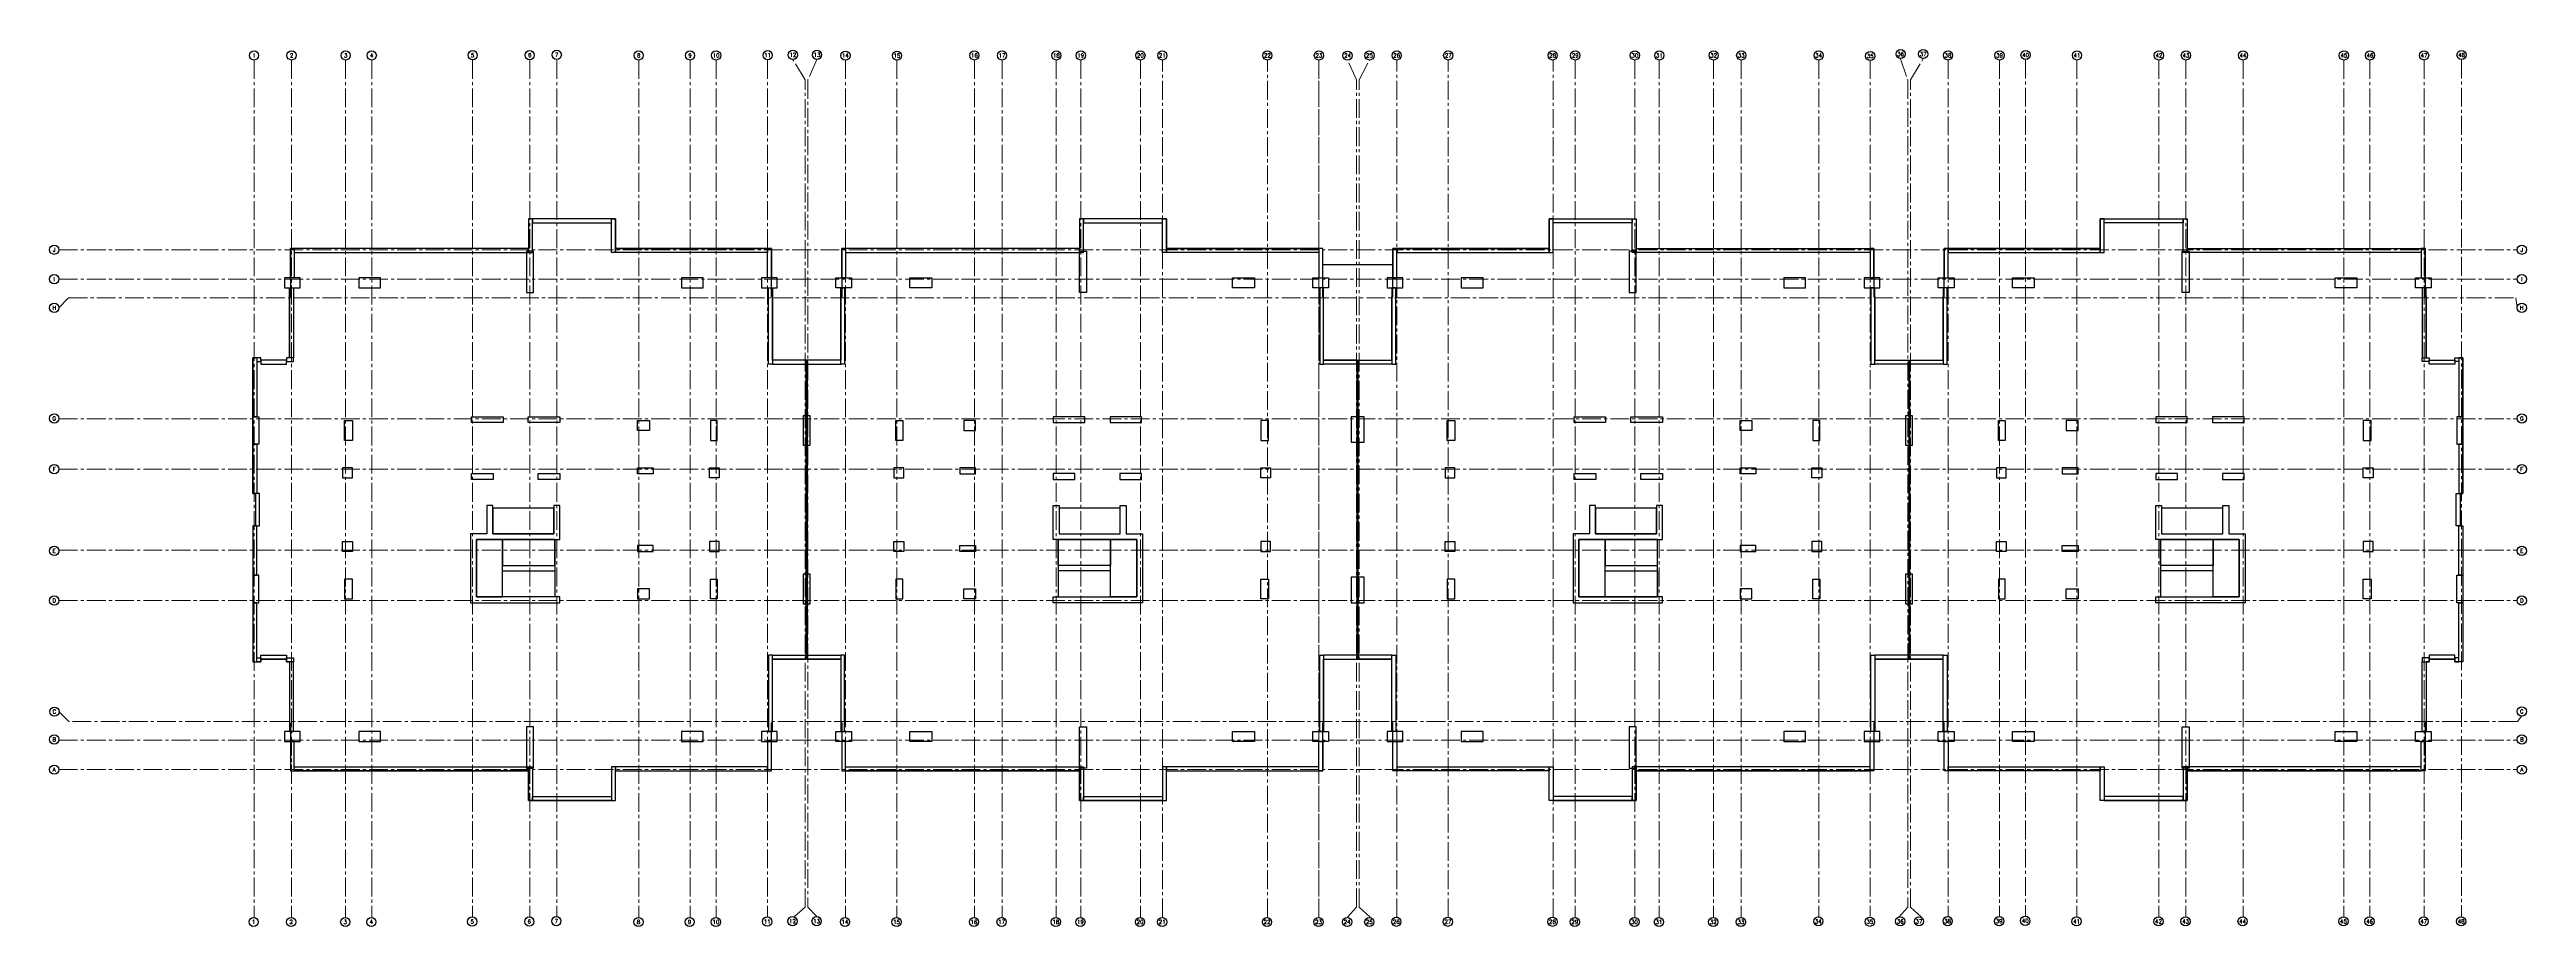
# Model space of a CAD drawing. Header units: metres. Extents: x -10 to 115, y -8 to 36.
import ezdxf
from ezdxf.enums import TextEntityAlignment as Align

# ---------------------------------------------------------------- set-up
doc = ezdxf.new("R2010")
doc.units = ezdxf.units.M
doc.linetypes.add('CENTER2', pattern=[28.575, 19.05, -3.175, 3.175, -3.175])
for name, color, linetype in [('Column', 4, 'Continuous'), ('GRID', 1, 'CENTER2'), ('Opening', 2, 'Continuous'), ('S-GRID-CIRC', 3, 'Continuous'), ('S-GRID-CIRC-TEXT', 3, 'Continuous'), ('ShearWall', 241, 'Continuous'), ('Slab', 3, 'Continuous'), ('Stair', 170, 'Continuous'), ('Wall', 1, 'Continuous')]:
    doc.layers.add(name, color=color, linetype=linetype)
doc.layers.add('S-GRID-DIMS', color=2, linetype='Continuous', lineweight=0)
doc.styles.add('S-ROMANS', font='romans.shx', dxfattribs={"width": 0.75})

# ---------------------------------------------------------------- blocks, each defined once
blk = doc.blocks.new('S-GRID-CIRC')
at = {"layer": 'S-GRID-CIRC'}
blk.add_circle((0, 0), 0.35, dxfattribs=at)
at = {"layer": 'S-GRID-CIRC-TEXT', "color": 3, "style": 'S-ROMANS', "flags": 8}
blk.add_attdef('GRID-CIRC', text='', height=0.3, dxfattribs=at).set_placement((0, 0), align=Align.MIDDLE)

msp = doc.modelspace()

# ---------------------------------------------------------------- linework, layer by layer
at = {"layer": 'Column', "color": 4, "linetype": 'Continuous'}
for points in [[(1.54, 24.42), (2.34, 24.42), (2.34, 24.92), (1.54, 24.92)], [(5.3, 24.42), (6.4, 24.42), (6.4, 24.92), (5.3, 24.92)], [(21.64, 24.42), (22.74, 24.42), (22.74, 24.92), (21.64, 24.92)], [(25.7, 24.42), (26.5, 24.42), (26.5, 24.92), (25.7, 24.92)], [(30.26, 24.42), (29.46, 24.42), (29.46, 24.92), (30.26, 24.92)], [(34.32, 24.42), (33.22, 24.42), (33.22, 24.92), (34.32, 24.92)], [(50.66, 24.42), (49.56, 24.42), (49.56, 24.92), (50.66, 24.92)], [(54.42, 24.42), (53.62, 24.42), (53.62, 24.92), (54.42, 24.92)], [(57.38, 24.42), (58.18, 24.42), (58.18, 24.92), (57.38, 24.92)], [(61.14, 24.42), (62.24, 24.42), (62.24, 24.92), (61.14, 24.92)], [(77.48, 24.42), (78.58, 24.42), (78.58, 24.92), (77.48, 24.92)], [(81.54, 24.42), (82.34, 24.42), (82.34, 24.92), (81.54, 24.92)], [(86.1, 24.42), (85.3, 24.42), (85.3, 24.92), (86.1, 24.92)], [(90.16, 24.42), (89.06, 24.42), (89.06, 24.92), (90.16, 24.92)], [(106.5, 24.42), (105.4, 24.42), (105.4, 24.92), (106.5, 24.92)], [(110.26, 24.42), (109.46, 24.42), (109.46, 24.92), (110.26, 24.92)], [(-0.06, 17.89), (0.24, 17.89), (0.24, 16.49), (-0.06, 16.49)], [(4.58, 17.69), (4.98, 17.69), (4.98, 16.69), (4.58, 16.69)], [(19.42, 17.69), (20.02, 17.69), (20.02, 17.19), (19.42, 17.19)], [(23.46, 17.69), (23.11, 17.69), (23.11, 16.69), (23.46, 16.69)], [(28.16, 17.94), (27.81, 17.94), (27.81, 16.44), (28.16, 16.44)], [(32.5, 17.69), (32.85, 17.69), (32.85, 16.69), (32.5, 16.69)], [(36.54, 17.69), (35.94, 17.69), (35.94, 17.19), (36.54, 17.19)], [(51.38, 17.69), (50.98, 17.69), (50.98, 16.69), (51.38, 16.69)], [(55.57, 17.89), (55.57, 16.59), (55.87, 16.59), (55.87, 17.89)], [(55.92, 17.89), (55.92, 16.59), (56.22, 16.59), (56.22, 17.89)], [(60.42, 17.69), (60.82, 17.69), (60.82, 16.69), (60.42, 16.69)], [(75.26, 17.69), (75.86, 17.69), (75.86, 17.19), (75.26, 17.19)], [(79.3, 17.69), (78.95, 17.69), (78.95, 16.69), (79.3, 16.69)], [(83.99, 17.94), (83.64, 17.94), (83.64, 16.44), (83.99, 16.44)], [(88.34, 17.69), (88.69, 17.69), (88.69, 16.69), (88.34, 16.69)], [(92.38, 17.69), (91.78, 17.69), (91.78, 17.19), (92.38, 17.19)], [(107.22, 17.69), (106.82, 17.69), (106.82, 16.69), (107.22, 16.69)], [(111.86, 17.89), (111.56, 17.89), (111.56, 16.49), (111.86, 16.49)], [(4.98, 15.29), (4.48, 15.29), (4.48, 14.79), (4.98, 14.79)], [(19.42, 15.29), (20.22, 15.29), (20.22, 14.99), (19.42, 14.99)], [(23.06, 15.29), (23.56, 15.29), (23.56, 14.79), (23.06, 14.79)], [(32.9, 15.29), (32.4, 15.29), (32.4, 14.79), (32.9, 14.79)], [(36.54, 15.29), (35.74, 15.29), (35.74, 14.99), (36.54, 14.99)], [(50.98, 15.29), (51.48, 15.29), (51.48, 14.79), (50.98, 14.79)], [(60.82, 15.29), (60.32, 15.29), (60.32, 14.79), (60.82, 14.79)], [(75.26, 15.29), (76.06, 15.29), (76.06, 14.99), (75.26, 14.99)], [(78.9, 15.29), (79.4, 15.29), (79.4, 14.79), (78.9, 14.79)], [(88.74, 15.29), (88.24, 15.29), (88.24, 14.79), (88.74, 14.79)], [(92.38, 15.29), (91.58, 15.29), (91.58, 14.99), (92.38, 14.99)], [(106.82, 15.29), (107.32, 15.29), (107.32, 14.79), (106.82, 14.79)], [(11.01, 14.71), (11.01, 15.01), (12.11, 15.01), (12.11, 14.71)], [(14.39, 15.01), (15.49, 15.01), (15.49, 14.71), (14.39, 14.71)], [(41.57, 15.01), (40.47, 15.01), (40.47, 14.71), (41.57, 14.71)], [(44.95, 14.71), (44.95, 15.01), (43.85, 15.01), (43.85, 14.71)], [(66.85, 14.71), (66.85, 15.01), (67.95, 15.01), (67.95, 14.71)], [(70.23, 15.01), (71.33, 15.01), (71.33, 14.71), (70.23, 14.71)], [(97.41, 15.01), (96.31, 15.01), (96.31, 14.71), (97.41, 14.71)], [(100.79, 14.71), (100.79, 15.01), (99.69, 15.01), (99.69, 14.71)], [(4.98, 11.06), (4.48, 11.06), (4.48, 11.56), (4.98, 11.56)], [(19.42, 11.06), (20.22, 11.06), (20.22, 11.36), (19.42, 11.36)], [(23.06, 11.06), (23.56, 11.06), (23.56, 11.56), (23.06, 11.56)], [(32.9, 11.06), (32.4, 11.06), (32.4, 11.56), (32.9, 11.56)], [(36.54, 11.06), (35.74, 11.06), (35.74, 11.36), (36.54, 11.36)], [(50.98, 11.06), (51.48, 11.06), (51.48, 11.56), (50.98, 11.56)], [(60.82, 11.06), (60.32, 11.06), (60.32, 11.56), (60.82, 11.56)], [(75.26, 11.06), (76.06, 11.06), (76.06, 11.36), (75.26, 11.36)], [(78.9, 11.06), (79.4, 11.06), (79.4, 11.56), (78.9, 11.56)], [(88.74, 11.06), (88.24, 11.06), (88.24, 11.56), (88.74, 11.56)], [(92.38, 11.06), (91.58, 11.06), (91.58, 11.36), (92.38, 11.36)], [(106.82, 11.06), (107.32, 11.06), (107.32, 11.56), (106.82, 11.56)], [(-0.06, 8.46), (0.24, 8.46), (0.24, 9.86), (-0.06, 9.86)], [(4.58, 8.66), (4.98, 8.66), (4.98, 9.66), (4.58, 9.66)], [(19.42, 8.66), (20.02, 8.66), (20.02, 9.16), (19.42, 9.16)], [(23.46, 8.66), (23.11, 8.66), (23.11, 9.66), (23.46, 9.66)], [(28.16, 9.91), (27.81, 9.91), (27.81, 8.41), (28.16, 8.41)], [(32.5, 8.66), (32.85, 8.66), (32.85, 9.66), (32.5, 9.66)], [(36.54, 8.66), (35.94, 8.66), (35.94, 9.16), (36.54, 9.16)], [(51.38, 8.66), (50.98, 8.66), (50.98, 9.66), (51.38, 9.66)], [(55.57, 9.76), (55.57, 8.46), (55.87, 8.46), (55.87, 9.76)], [(55.92, 9.76), (55.92, 8.46), (56.22, 8.46), (56.22, 9.76)], [(60.42, 8.66), (60.82, 8.66), (60.82, 9.66), (60.42, 9.66)], [(75.26, 8.66), (75.86, 8.66), (75.86, 9.16), (75.26, 9.16)], [(79.3, 8.66), (78.95, 8.66), (78.95, 9.66), (79.3, 9.66)], [(83.99, 9.91), (83.64, 9.91), (83.64, 8.41), (83.99, 8.41)], [(88.34, 8.66), (88.69, 8.66), (88.69, 9.66), (88.34, 9.66)], [(92.38, 8.66), (91.78, 8.66), (91.78, 9.16), (92.38, 9.16)], [(107.22, 8.66), (106.82, 8.66), (106.82, 9.66), (107.22, 9.66)], [(111.86, 8.46), (111.56, 8.46), (111.56, 9.86), (111.86, 9.86)], [(1.54, 1.43), (2.34, 1.43), (2.34, 1.93), (1.54, 1.93)], [(5.3, 1.43), (6.4, 1.43), (6.4, 1.93), (5.3, 1.93)], [(21.64, 1.43), (22.74, 1.43), (22.74, 1.93), (21.64, 1.93)], [(25.7, 1.43), (26.5, 1.43), (26.5, 1.93), (25.7, 1.93)], [(30.26, 1.43), (29.46, 1.43), (29.46, 1.93), (30.26, 1.93)], [(34.32, 1.43), (33.22, 1.43), (33.22, 1.93), (34.32, 1.93)], [(50.66, 1.43), (49.56, 1.43), (49.56, 1.93), (50.66, 1.93)], [(54.42, 1.43), (53.62, 1.43), (53.62, 1.93), (54.42, 1.93)], [(57.38, 1.43), (58.18, 1.43), (58.18, 1.93), (57.38, 1.93)], [(61.14, 1.43), (62.24, 1.43), (62.24, 1.93), (61.14, 1.93)], [(77.48, 1.43), (78.58, 1.43), (78.58, 1.93), (77.48, 1.93)], [(81.54, 1.43), (82.34, 1.43), (82.34, 1.93), (81.54, 1.93)], [(86.1, 1.43), (85.3, 1.43), (85.3, 1.93), (86.1, 1.93)], [(90.16, 1.43), (89.06, 1.43), (89.06, 1.93), (90.16, 1.93)], [(106.5, 1.43), (105.4, 1.43), (105.4, 1.93), (106.5, 1.93)], [(110.26, 1.43), (109.46, 1.43), (109.46, 1.93), (110.26, 1.93)]]:
    msp.add_lwpolyline(points, close=True, dxfattribs=at)
at = {"layer": 'GRID', "lineweight": 0, "ltscale": 0.05}
for p, q in [((0, 35.96), (0, -7.48)), ((1.9, 35.96), (1.9, -7.48)), ((4.64, 35.96), (4.64, -7.48)), ((5.96, 35.96), (5.96, -7.48)), ((11.07, 35.96), (11.07, -7.48)), ((13.96, 35.96), (13.96, -7.48)), ((15.33, 35.96), (15.33, -7.48)), ((19.48, 35.96), (19.48, -7.48)), ((22.08, 35.96), (22.08, -7.48)), ((23.4, 35.96), (23.4, -7.48)), ((26.01, 35.96), (26.01, -7.48)), ((29.95, 35.96), (29.95, -7.48)), ((32.56, 35.96), (32.56, -7.48)), ((36.48, 35.96), (36.48, -7.48)), ((37.88, 35.96), (37.88, -7.48)), ((40.63, 35.96), (40.63, -7.48)), ((41.87, 35.96), (41.87, -7.48)), ((44.89, 35.96), (44.89, -7.48)), ((46, -7.48), (46, 35.96)), ((51.32, -7.48), (51.32, 35.96)), ((53.93, -7.48), (53.93, 35.96)), ((53.93, 35.96), (53.93, -7.45)), ((57.87, -7.48), (57.87, 35.96)), ((60.48, -7.48), (60.48, 35.96)), ((65.8, -7.48), (65.8, 35.96)), ((66.91, 35.96), (66.91, -7.48)), ((69.93, 35.96), (69.93, -7.48)), ((71.17, 35.96), (71.17, -7.48)), ((73.92, 35.96), (73.92, -7.48)), ((75.32, 35.96), (75.32, -7.48)), ((79.24, 35.96), (79.24, -7.45)), ((81.85, 35.96), (81.85, -7.45)), ((85.79, 35.96), (85.79, -7.45)), ((88.4, 35.96), (88.4, -7.45)), ((89.72, 35.99), (89.72, -7.43)), ((92.32, 35.96), (92.32, -7.45)), ((96.47, 35.96), (96.47, -7.45)), ((97.84, 35.96), (97.84, -7.45)), ((100.73, 35.96), (100.73, -7.45)), ((105.84, 35.96), (105.84, -7.45)), ((107.16, 35.96), (107.16, -7.45)), ((109.9, 35.96), (109.9, -7.45)), ((111.8, 35.99), (111.8, -7.45)), ((-9.89, 26.35), (114.62, 26.35)), ((-9.89, 24.86), (114.62, 24.86)), ((-9.89, 17.78), (114.62, 17.78)), ((-9.89, 15.23), (114.62, 15.23)), ((-9.89, 11.12), (114.62, 11.12)), ((-9.89, 8.57), (114.62, 8.57)), ((-9.89, 1.49), (114.62, 1.49)), ((-9.89, 0), (114.62, 0))]:
    msp.add_line(p, q, dxfattribs=at)
for points in [[(27.37, -7.45), (27.91, -6.97), (27.91, 34.96), (27.29, 36)], [(28.51, 36), (28.05, 34.96), (28.05, -6.97), (28.51, -7.45)], [(55.38, -7.48), (55.83, -6.97), (55.83, 34.96), (55.38, 35.96)], [(56.52, -7.48), (55.97, -6.97), (55.97, 34.96), (56.49, 35.96)], [(83.39, 36.03), (83.75, 34.96), (83.75, -6.97), (83.3, -7.48)], [(84.44, -7.48), (83.89, -6.97), (83.89, 34.96), (84.53, 36.03)], [(-9.89, 23.41), (-9.39, 23.91), (114.54, 23.91), (114.61, 23.41)], [(114.85, 2.72), (114.63, 2.44), (-9.38, 2.44), (-9.88, 2.94)]]:
    msp.add_lwpolyline(points, dxfattribs=at)
at = {"layer": 'Opening'}
for points in [[(12.09, 11.96), (15.19, 11.96), (15.19, 13.26), (12.09, 13.26)], [(40.77, 11.96), (43.87, 11.96), (43.87, 13.26), (40.77, 13.26)], [(67.93, 11.96), (71.03, 11.96), (71.03, 13.26), (67.93, 13.26)], [(96.61, 11.96), (99.71, 11.96), (99.71, 13.26), (96.61, 13.26)], [(11.26, 11.66), (15.24, 11.66), (15.24, 8.76), (11.26, 8.76)], [(40.72, 8.76), (44.7, 8.76), (44.7, 11.66), (40.72, 11.66)], [(67.1, 8.76), (71.08, 8.76), (71.08, 11.66), (67.1, 11.66)], [(96.56, 8.76), (100.54, 8.76), (100.54, 11.66), (96.56, 11.66)]]:
    msp.add_lwpolyline(points, close=True, dxfattribs=at)
at = {"layer": 'ShearWall'}
for points in [[(14.15, 26.28), (13.8, 26.28), (13.8, 24.18), (14.15, 24.18)], [(41.81, 26.28), (42.16, 26.28), (42.16, 24.18), (41.81, 24.18)], [(69.99, 26.28), (69.64, 26.28), (69.64, 24.18), (69.99, 24.18)], [(97.65, 26.28), (98, 26.28), (98, 24.18), (97.65, 24.18)], [(11.01, 17.59), (11.01, 17.89), (12.61, 17.89), (12.61, 17.59)], [(13.89, 17.59), (13.89, 17.89), (15.49, 17.89), (15.49, 17.59)], [(42.07, 17.59), (42.07, 17.89), (40.47, 17.89), (40.47, 17.59)], [(44.95, 17.59), (44.95, 17.89), (43.35, 17.89), (43.35, 17.59)], [(66.85, 17.59), (66.85, 17.89), (68.45, 17.89), (68.45, 17.59)], [(69.73, 17.59), (69.73, 17.89), (71.33, 17.89), (71.33, 17.59)], [(97.91, 17.59), (97.91, 17.89), (96.31, 17.89), (96.31, 17.59)], [(100.79, 17.59), (100.79, 17.89), (99.19, 17.89), (99.19, 17.59)], [(10.96, 8.46), (15.49, 8.46), (15.49, 8.76), (11.26, 8.76), (11.26, 11.66), (15.49, 11.66), (15.49, 13.38), (15.19, 13.38), (15.19, 11.96), (12.09, 11.96), (12.09, 13.38), (11.79, 13.38), (11.79, 11.96), (10.96, 11.96)], [(45, 8.46), (40.47, 8.46), (40.47, 8.76), (44.7, 8.76), (44.7, 11.66), (40.47, 11.66), (40.47, 13.38), (40.77, 13.38), (40.77, 11.96), (43.87, 11.96), (43.87, 13.38), (44.17, 13.38), (44.17, 11.96), (45, 11.96)], [(66.8, 8.46), (71.33, 8.46), (71.33, 8.76), (67.1, 8.76), (67.1, 11.66), (71.33, 11.66), (71.33, 13.38), (71.03, 13.38), (71.03, 11.96), (67.93, 11.96), (67.93, 13.38), (67.63, 13.38), (67.63, 11.96), (66.8, 11.96)], [(100.84, 8.46), (96.31, 8.46), (96.31, 8.76), (100.54, 8.76), (100.54, 11.66), (96.31, 11.66), (96.31, 13.38), (96.61, 13.38), (96.61, 11.96), (99.71, 11.96), (99.71, 13.38), (100.01, 13.38), (100.01, 11.96), (100.84, 11.96)], [(14.15, 2.17), (13.8, 2.17), (13.8, 0.07), (14.15, 0.07)], [(41.81, 2.17), (42.16, 2.17), (42.16, 0.07), (41.81, 0.07)], [(69.99, 2.17), (69.64, 2.17), (69.64, 0.07), (69.99, 0.07)], [(97.65, 2.17), (98, 2.17), (98, 0.07), (97.65, 0.07)]]:
    msp.add_lwpolyline(points, close=True, dxfattribs=at)
at = {"layer": 'Slab'}
for points in [[(27.96, 20.75), (26.25, 20.75), (26.25, 23.97), (26.2, 23.97), (26.2, 26.41), (18.3, 26.41), (18.3, 27.91), (13.9, 27.91), (13.9, 26.41), (1.84, 26.41), (1.84, 23.97), (1.79, 23.97), (1.79, 20.88), (1.64, 20.88), (1.64, 20.75), (0.34, 20.75), (0.34, 20.88), (-0.06, 20.88), (-0.06, 14), (0.06, 14), (0.07, 14), (0.07, 12.35), (-0.06, 12.35), (-0.06, 5.47), (0.34, 5.47), (0.34, 5.6), (1.64, 5.6), (1.64, 5.47), (1.79, 5.47), (1.79, 2.38), (1.84, 2.38), (1.84, -0.06), (13.9, -0.06), (13.9, -1.56), (18.3, -1.56), (18.3, -0.06), (26.2, -0.06), (26.2, 2.38), (26.25, 2.38), (26.25, 5.6), (27.96, 5.6)], [(55.87, 20.75), (54.17, 20.75), (54.17, 23.97), (54.12, 23.97), (54.12, 26.41), (46.21, 26.41), (46.21, 27.91), (41.81, 27.91), (41.81, 26.41), (29.76, 26.41), (29.76, 23.97), (29.71, 23.97), (29.71, 20.75), (28.01, 20.75), (28.01, 5.6), (29.71, 5.6), (29.71, 2.38), (29.76, 2.38), (29.76, -0.06), (41.81, -0.06), (41.81, -1.56), (46.21, -1.56), (46.21, -0.06), (54.12, -0.06), (54.12, 2.38), (54.17, 2.38), (54.17, 5.6), (55.87, 5.6)], [(55.92, 20.75), (57.63, 20.75), (57.63, 23.97), (57.68, 23.97), (57.68, 26.41), (65.59, 26.41), (65.59, 27.91), (69.99, 27.91), (69.99, 26.41), (82.04, 26.41), (82.04, 23.97), (82.09, 23.97), (82.09, 20.75), (83.8, 20.75), (83.8, 5.6), (82.09, 5.6), (82.09, 2.38), (82.04, 2.38), (82.04, -0.06), (69.99, -0.06), (69.99, -1.56), (65.59, -1.56), (65.59, -0.06), (57.68, -0.06), (57.68, 2.38), (57.63, 2.38), (57.63, 5.6), (55.92, 5.6)], [(83.85, 20.75), (85.55, 20.75), (85.55, 23.97), (85.6, 23.97), (85.6, 26.41), (93.5, 26.41), (93.5, 27.91), (97.9, 27.91), (97.9, 26.41), (109.96, 26.41), (109.96, 23.97), (110.01, 23.97), (110.01, 20.88), (110.16, 20.88), (110.16, 20.75), (111.46, 20.75), (111.46, 20.88), (111.86, 20.88), (111.86, 14), (111.73, 14), (111.73, 14), (111.73, 12.35), (111.86, 12.35), (111.86, 5.47), (111.46, 5.47), (111.46, 5.6), (110.16, 5.6), (110.16, 5.47), (110.01, 5.47), (110.01, 2.38), (109.96, 2.38), (109.96, -0.06), (97.9, -0.06), (97.9, -1.56), (93.5, -1.56), (93.5, -0.06), (85.6, -0.06), (85.6, 2.38), (85.55, 2.38), (85.55, 5.6), (83.85, 5.6)]]:
    msp.add_lwpolyline(points, close=True, dxfattribs=at)
at = {"layer": 'Stair', "elevation": -2}
for points in [[(11.26, 11.66), (11.26, 8.76), (12.58, 8.76), (12.58, 11.66)], [(44.7, 11.66), (44.7, 8.76), (43.38, 8.76), (43.38, 11.66)], [(67.1, 11.66), (67.1, 8.76), (68.42, 8.76), (68.42, 11.66)], [(100.54, 11.66), (100.54, 8.76), (99.22, 8.76), (99.22, 11.66)]]:
    msp.add_lwpolyline(points, close=True, dxfattribs=at)
at = {"layer": 'Stair'}
for points in [[(12.58, 10.34, -2), (15.24, 10.34, -4), (15.24, 11.66, -4), (12.58, 11.66, -2)], [(43.38, 10.34, -2), (40.72, 10.34, -4), (40.72, 11.66, -4), (43.38, 11.66, -2)], [(68.42, 10.34, -2), (71.08, 10.34, -4), (71.08, 11.66, -4), (68.42, 11.66, -2)], [(99.22, 10.34, -2), (96.56, 10.34, -4), (96.56, 11.66, -4), (99.22, 11.66, -2)]]:
    msp.add_polyline3d(points, close=True, dxfattribs=at)
for points in [[(12.58, 10.08, -2), (15.24, 10.08, 0), (15.24, 8.76, 0), (12.58, 8.76, -2)], [(43.38, 10.08, -2), (40.72, 10.08, 0), (40.72, 8.76, 0), (43.38, 8.76, -2)], [(68.42, 10.08, -2), (71.08, 10.08, 0), (71.08, 8.76, 0), (68.42, 8.76, -2)], [(99.22, 10.08, -2), (96.56, 10.08, 0), (96.56, 8.76, 0), (99.22, 8.76, -2)]]:
    msp.add_polyline3d(points, dxfattribs=at)
at = {"layer": 'Wall'}
msp.add_line((54.12, 25.6), (57.68, 25.6), dxfattribs=at)
for points in [[(13.9, 26.21), (14.1, 26.21), (14.1, 27.91), (13.9, 27.91)], [(18.1, 27.71), (18.1, 27.91), (14.1, 27.91), (14.1, 27.71)], [(18.3, 26.21), (18.1, 26.21), (18.1, 27.91), (18.3, 27.91)], [(41.81, 26.21), (42.01, 26.21), (42.01, 27.91), (41.81, 27.91)], [(46.01, 27.71), (46.01, 27.91), (42.01, 27.91), (42.01, 27.71)], [(46.21, 26.21), (46.01, 26.21), (46.01, 27.91), (46.21, 27.91)], [(65.59, 26.21), (65.79, 26.21), (65.79, 27.91), (65.59, 27.91)], [(65.79, 27.71), (65.79, 27.91), (69.79, 27.91), (69.79, 27.71)], [(69.99, 26.21), (69.79, 26.21), (69.79, 27.91), (69.99, 27.91)], [(93.5, 26.21), (93.7, 26.21), (93.7, 27.91), (93.5, 27.91)], [(93.7, 27.71), (93.7, 27.91), (97.7, 27.91), (97.7, 27.71)], [(97.9, 26.21), (97.7, 26.21), (97.7, 27.91), (97.9, 27.91)], [(1.84, 26.41), (2.04, 26.41), (2.04, 24.92), (1.84, 24.92)], [(13.9, 26.21), (13.9, 26.41), (2.04, 26.41), (2.04, 26.21)], [(18.3, 26.21), (18.3, 26.41), (26, 26.41), (26, 26.21)], [(26, 26.41), (26.2, 26.41), (26.2, 24.92), (26, 24.92)], [(29.76, 26.41), (29.96, 26.41), (29.96, 24.92), (29.76, 24.92)], [(41.81, 26.21), (41.81, 26.41), (29.96, 26.41), (29.96, 26.21)], [(46.21, 26.21), (46.21, 26.41), (53.92, 26.41), (53.92, 26.21)], [(54.12, 26.41), (53.92, 26.41), (53.92, 24.92), (54.12, 24.92)], [(57.88, 26.41), (57.68, 26.41), (57.68, 24.92), (57.88, 24.92)], [(65.59, 26.21), (65.59, 26.41), (57.89, 26.41), (57.89, 26.21)], [(69.99, 26.21), (69.99, 26.41), (81.84, 26.41), (81.84, 26.21)], [(82.04, 26.41), (81.84, 26.41), (81.84, 24.92), (82.04, 24.92)], [(85.8, 26.41), (85.6, 26.41), (85.6, 24.92), (85.8, 24.92)], [(93.5, 26.21), (93.5, 26.41), (85.8, 26.41), (85.8, 26.21)], [(97.9, 26.21), (97.9, 26.41), (109.76, 26.41), (109.76, 26.21)], [(109.96, 26.41), (109.76, 26.41), (109.76, 24.92), (109.96, 24.92)], [(1.79, 24.42), (1.99, 24.42), (1.99, 20.88), (1.79, 20.88)], [(26.05, 24.42), (26.25, 24.42), (26.25, 20.55), (26.05, 20.55)], [(29.71, 24.42), (29.91, 24.42), (29.91, 20.55), (29.71, 20.55)], [(54.17, 24.42), (53.97, 24.42), (53.97, 20.55), (54.17, 20.55)], [(57.83, 24.42), (57.63, 24.42), (57.63, 20.55), (57.83, 20.55)], [(82.09, 24.42), (81.89, 24.42), (81.89, 20.55), (82.09, 20.55)], [(85.75, 24.42), (85.55, 24.42), (85.55, 20.55), (85.75, 20.55)], [(110.01, 24.42), (109.81, 24.42), (109.81, 20.88), (110.01, 20.88)], [(-0.06, 20.88), (0.14, 20.88), (0.14, 17.89), (-0.06, 17.89)], [(0.34, 20.68), (0.34, 20.88), (0.14, 20.88), (0.14, 20.68)], [(1.64, 20.55), (1.64, 20.75), (0.34, 20.75), (0.34, 20.55)], [(1.99, 20.68), (1.99, 20.88), (1.64, 20.88), (1.64, 20.68)], [(29.71, 20.55), (29.71, 20.75), (26.25, 20.75), (26.25, 20.55)], [(54.17, 20.55), (54.17, 20.75), (57.63, 20.75), (57.63, 20.55)], [(82.09, 20.55), (82.09, 20.75), (85.55, 20.75), (85.55, 20.55)], [(109.81, 20.68), (109.81, 20.88), (110.16, 20.88), (110.16, 20.68)], [(110.16, 20.55), (110.16, 20.75), (111.46, 20.75), (111.46, 20.55)], [(111.46, 20.68), (111.46, 20.88), (111.66, 20.88), (111.66, 20.68)], [(111.86, 20.88), (111.66, 20.88), (111.66, 17.89), (111.86, 17.89)], [(-0.06, 16.49), (0.14, 16.49), (0.14, 14), (-0.06, 14)], [(111.86, 16.49), (111.66, 16.49), (111.66, 14), (111.86, 14)], [(0.07, 12.35), (0.27, 12.35), (0.27, 14), (0.07, 14)], [(111.73, 12.35), (111.53, 12.35), (111.53, 14), (111.73, 14)], [(-0.06, 9.86), (0.14, 9.86), (0.14, 12.35), (-0.06, 12.35)], [(111.86, 9.86), (111.66, 9.86), (111.66, 12.35), (111.86, 12.35)], [(-0.06, 5.47), (0.14, 5.47), (0.14, 8.46), (-0.06, 8.46)], [(111.86, 5.47), (111.66, 5.47), (111.66, 8.46), (111.86, 8.46)], [(0.34, 5.67), (0.34, 5.47), (0.14, 5.47), (0.14, 5.67)], [(1.64, 5.8), (1.64, 5.6), (0.34, 5.6), (0.34, 5.8)], [(1.99, 5.67), (1.99, 5.47), (1.64, 5.47), (1.64, 5.67)], [(1.79, 1.93), (1.99, 1.93), (1.99, 5.47), (1.79, 5.47)], [(26.05, 1.93), (26.25, 1.93), (26.25, 5.8), (26.05, 5.8)], [(29.71, 5.8), (29.71, 5.6), (26.25, 5.6), (26.25, 5.8)], [(29.71, 1.93), (29.91, 1.93), (29.91, 5.8), (29.71, 5.8)], [(54.17, 1.93), (53.97, 1.93), (53.97, 5.8), (54.17, 5.8)], [(54.17, 5.8), (54.17, 5.6), (57.63, 5.6), (57.63, 5.8)], [(57.83, 1.93), (57.63, 1.93), (57.63, 5.8), (57.83, 5.8)], [(82.09, 1.93), (81.89, 1.93), (81.89, 5.8), (82.09, 5.8)], [(82.09, 5.8), (82.09, 5.6), (85.55, 5.6), (85.55, 5.8)], [(85.75, 1.93), (85.55, 1.93), (85.55, 5.8), (85.75, 5.8)], [(109.81, 5.67), (109.81, 5.47), (110.16, 5.47), (110.16, 5.67)], [(110.01, 1.93), (109.81, 1.93), (109.81, 5.47), (110.01, 5.47)], [(110.16, 5.8), (110.16, 5.6), (111.46, 5.6), (111.46, 5.8)], [(111.46, 5.67), (111.46, 5.47), (111.66, 5.47), (111.66, 5.67)], [(1.84, -0.06), (2.04, -0.06), (2.04, 1.43), (1.84, 1.43)], [(26, -0.06), (26.2, -0.06), (26.2, 1.43), (26, 1.43)], [(29.76, -0.06), (29.96, -0.06), (29.96, 1.43), (29.76, 1.43)], [(54.12, -0.06), (53.92, -0.06), (53.92, 1.43), (54.12, 1.43)], [(57.88, -0.06), (57.68, -0.06), (57.68, 1.43), (57.88, 1.43)], [(82.04, -0.06), (81.84, -0.06), (81.84, 1.43), (82.04, 1.43)], [(85.8, -0.06), (85.6, -0.06), (85.6, 1.43), (85.8, 1.43)], [(109.96, -0.06), (109.76, -0.06), (109.76, 1.43), (109.96, 1.43)], [(13.9, 0.14), (13.9, -0.06), (2.04, -0.06), (2.04, 0.14)], [(13.9, 0.14), (14.1, 0.14), (14.1, -1.56), (13.9, -1.56)], [(18.3, 0.14), (18.1, 0.14), (18.1, -1.56), (18.3, -1.56)], [(18.3, 0.14), (18.3, -0.06), (26, -0.06), (26, 0.14)], [(41.81, 0.14), (41.81, -0.06), (29.96, -0.06), (29.96, 0.14)], [(41.81, 0.14), (42.01, 0.14), (42.01, -1.56), (41.81, -1.56)], [(46.21, 0.14), (46.01, 0.14), (46.01, -1.56), (46.21, -1.56)], [(46.21, 0.14), (46.21, -0.06), (53.92, -0.06), (53.92, 0.14)], [(65.59, 0.14), (65.59, -0.06), (57.89, -0.06), (57.89, 0.14)], [(65.59, 0.14), (65.79, 0.14), (65.79, -1.56), (65.59, -1.56)], [(69.99, 0.14), (69.79, 0.14), (69.79, -1.56), (69.99, -1.56)], [(69.99, 0.14), (69.99, -0.06), (81.84, -0.06), (81.84, 0.14)], [(93.5, 0.14), (93.5, -0.06), (85.8, -0.06), (85.8, 0.14)], [(93.5, 0.14), (93.7, 0.14), (93.7, -1.56), (93.5, -1.56)], [(97.9, 0.14), (97.7, 0.14), (97.7, -1.56), (97.9, -1.56)], [(97.9, 0.14), (97.9, -0.06), (109.76, -0.06), (109.76, 0.14)], [(18.1, -1.36), (18.1, -1.56), (14.1, -1.56), (14.1, -1.36)], [(46.01, -1.36), (46.01, -1.56), (42.01, -1.56), (42.01, -1.36)], [(65.79, -1.36), (65.79, -1.56), (69.79, -1.56), (69.79, -1.36)], [(93.7, -1.36), (93.7, -1.56), (97.7, -1.56), (97.7, -1.36)]]:
    msp.add_lwpolyline(points, close=True, dxfattribs=at)

# ---------------------------------------------------------------- block references
at = {"layer": 'S-GRID-CIRC'}
ref = msp.add_blockref('S-GRID-CIRC', (-10.12, 26.35), dxfattribs=dict(at, xscale=0.667, yscale=0.667, zscale=0.667))
ref.add_attrib('GRID-CIRC', 'J', dxfattribs={"layer": 'S-GRID-CIRC-TEXT', "color": 3, "height": 0.2, "style": 'S-ROMANS'}).set_placement((-10.12, 26.35), align=Align.MIDDLE)
ref = msp.add_blockref('S-GRID-CIRC', (114.85, 26.35), dxfattribs=dict(at, xscale=0.667, yscale=0.667, zscale=0.667))
ref.add_attrib('GRID-CIRC', 'J', dxfattribs={"layer": 'S-GRID-CIRC-TEXT', "color": 3, "height": 0.2, "style": 'S-ROMANS'}).set_placement((114.85, 26.35), align=Align.MIDDLE)
ref = msp.add_blockref('S-GRID-CIRC', (-10.12, 24.86), dxfattribs=dict(at, xscale=0.667, yscale=0.667, zscale=0.667))
ref.add_attrib('GRID-CIRC', 'I', dxfattribs={"layer": 'S-GRID-CIRC-TEXT', "color": 3, "height": 0.2, "style": 'S-ROMANS'}).set_placement((-10.12, 24.86), align=Align.MIDDLE)
ref = msp.add_blockref('S-GRID-CIRC', (114.85, 24.86), dxfattribs=dict(at, xscale=0.667, yscale=0.667, zscale=0.667))
ref.add_attrib('GRID-CIRC', 'I', dxfattribs={"layer": 'S-GRID-CIRC-TEXT', "color": 3, "height": 0.2, "style": 'S-ROMANS'}).set_placement((114.85, 24.86), align=Align.MIDDLE)
ref = msp.add_blockref('S-GRID-CIRC', (-10.12, 23.41), dxfattribs=dict(at, xscale=0.667, yscale=0.667, zscale=0.667))
ref.add_attrib('GRID-CIRC', 'H', dxfattribs={"layer": 'S-GRID-CIRC-TEXT', "color": 3, "height": 0.2, "style": 'S-ROMANS'}).set_placement((-10.12, 23.41), align=Align.MIDDLE)
ref = msp.add_blockref('S-GRID-CIRC', (114.85, 23.41), dxfattribs=dict(at, xscale=0.667, yscale=0.667, zscale=0.667))
ref.add_attrib('GRID-CIRC', 'H', dxfattribs={"layer": 'S-GRID-CIRC-TEXT', "color": 3, "height": 0.2, "style": 'S-ROMANS'}).set_placement((114.85, 23.41), align=Align.MIDDLE)
ref = msp.add_blockref('S-GRID-CIRC', (-10.12, 17.8), dxfattribs=dict(at, xscale=0.667, yscale=0.667, zscale=0.667))
ref.add_attrib('GRID-CIRC', 'G', dxfattribs={"layer": 'S-GRID-CIRC-TEXT', "color": 3, "height": 0.2, "style": 'S-ROMANS'}).set_placement((-10.12, 17.8), align=Align.MIDDLE)
ref = msp.add_blockref('S-GRID-CIRC', (114.85, 17.8), dxfattribs=dict(at, xscale=0.667, yscale=0.667, zscale=0.667))
ref.add_attrib('GRID-CIRC', 'G', dxfattribs={"layer": 'S-GRID-CIRC-TEXT', "color": 3, "height": 0.2, "style": 'S-ROMANS'}).set_placement((114.85, 17.8), align=Align.MIDDLE)
ref = msp.add_blockref('S-GRID-CIRC', (-10.12, 15.23), dxfattribs=dict(at, xscale=0.667, yscale=0.667, zscale=0.667))
ref.add_attrib('GRID-CIRC', 'F', dxfattribs={"layer": 'S-GRID-CIRC-TEXT', "color": 3, "height": 0.2, "style": 'S-ROMANS'}).set_placement((-10.12, 15.23), align=Align.MIDDLE)
ref = msp.add_blockref('S-GRID-CIRC', (114.85, 15.23), dxfattribs=dict(at, xscale=0.667, yscale=0.667, zscale=0.667))
ref.add_attrib('GRID-CIRC', 'F', dxfattribs={"layer": 'S-GRID-CIRC-TEXT', "color": 3, "height": 0.2, "style": 'S-ROMANS'}).set_placement((114.85, 15.23), align=Align.MIDDLE)
ref = msp.add_blockref('S-GRID-CIRC', (-10.12, 11.09), dxfattribs=dict(at, xscale=0.667, yscale=0.667, zscale=0.667))
ref.add_attrib('GRID-CIRC', 'E', dxfattribs={"layer": 'S-GRID-CIRC-TEXT', "color": 3, "height": 0.2, "style": 'S-ROMANS'}).set_placement((-10.12, 11.09), align=Align.MIDDLE)
ref = msp.add_blockref('S-GRID-CIRC', (114.85, 11.09), dxfattribs=dict(at, xscale=0.667, yscale=0.667, zscale=0.667))
ref.add_attrib('GRID-CIRC', 'E', dxfattribs={"layer": 'S-GRID-CIRC-TEXT', "color": 3, "height": 0.2, "style": 'S-ROMANS'}).set_placement((114.85, 11.09), align=Align.MIDDLE)
ref = msp.add_blockref('S-GRID-CIRC', (-10.12, 8.57), dxfattribs=dict(at, xscale=0.667, yscale=0.667, zscale=0.667))
ref.add_attrib('GRID-CIRC', 'D', dxfattribs={"layer": 'S-GRID-CIRC-TEXT', "color": 3, "height": 0.2, "style": 'S-ROMANS'}).set_placement((-10.12, 8.57), align=Align.MIDDLE)
ref = msp.add_blockref('S-GRID-CIRC', (114.85, 8.57), dxfattribs=dict(at, xscale=0.667, yscale=0.667, zscale=0.667))
ref.add_attrib('GRID-CIRC', 'D', dxfattribs={"layer": 'S-GRID-CIRC-TEXT', "color": 3, "height": 0.2, "style": 'S-ROMANS'}).set_placement((114.85, 8.57), align=Align.MIDDLE)
ref = msp.add_blockref('S-GRID-CIRC', (-10.11, 2.94), dxfattribs=dict(at, xscale=0.667, yscale=0.667, zscale=0.667))
ref.add_attrib('GRID-CIRC', 'C', dxfattribs={"layer": 'S-GRID-CIRC-TEXT', "color": 3, "height": 0.2, "style": 'S-ROMANS'}).set_placement((-10.11, 2.94), align=Align.MIDDLE)
ref = msp.add_blockref('S-GRID-CIRC', (114.85, 2.95), dxfattribs=dict(at, xscale=0.667, yscale=0.667, zscale=0.667))
ref.add_attrib('GRID-CIRC', 'C', dxfattribs={"layer": 'S-GRID-CIRC-TEXT', "color": 3, "height": 0.2, "style": 'S-ROMANS'}).set_placement((114.85, 2.95), align=Align.MIDDLE)
ref = msp.add_blockref('S-GRID-CIRC', (-10.12, 1.53), dxfattribs=dict(at, xscale=0.667, yscale=0.667, zscale=0.667))
ref.add_attrib('GRID-CIRC', 'B', dxfattribs={"layer": 'S-GRID-CIRC-TEXT', "color": 3, "height": 0.2, "style": 'S-ROMANS'}).set_placement((-10.12, 1.53), align=Align.MIDDLE)
ref = msp.add_blockref('S-GRID-CIRC', (114.85, 1.53), dxfattribs=dict(at, xscale=0.667, yscale=0.667, zscale=0.667))
ref.add_attrib('GRID-CIRC', 'B', dxfattribs={"layer": 'S-GRID-CIRC-TEXT', "color": 3, "height": 0.2, "style": 'S-ROMANS'}).set_placement((114.85, 1.53), align=Align.MIDDLE)
ref = msp.add_blockref('S-GRID-CIRC', (-10.12, 0), dxfattribs=dict(at, xscale=0.667, yscale=0.667, zscale=0.667))
ref.add_attrib('GRID-CIRC', 'A', dxfattribs={"layer": 'S-GRID-CIRC-TEXT', "color": 3, "height": 0.2, "style": 'S-ROMANS'}).set_placement((-10.12, 0), align=Align.MIDDLE)
ref = msp.add_blockref('S-GRID-CIRC', (114.85, 0), dxfattribs=dict(at, xscale=0.667, yscale=0.667, zscale=0.667))
ref.add_attrib('GRID-CIRC', 'A', dxfattribs={"layer": 'S-GRID-CIRC-TEXT', "color": 3, "height": 0.2, "style": 'S-ROMANS'}).set_placement((114.85, 0), align=Align.MIDDLE)
at = {"layer": 'S-GRID-DIMS', "ltscale": 20}
ref = msp.add_blockref('S-GRID-CIRC', (0, 36.2), dxfattribs=dict(at, xscale=0.667, yscale=0.667, zscale=0.667))
ref.add_attrib('GRID-CIRC', '1', dxfattribs={"layer": 'S-GRID-CIRC-TEXT', "color": 3, "height": 0.2, "style": 'S-ROMANS'}).set_placement((0, 36.2), align=Align.MIDDLE)
ref = msp.add_blockref('S-GRID-CIRC', (1.9, 36.2), dxfattribs=dict(at, xscale=0.667, yscale=0.667, zscale=0.667))
ref.add_attrib('GRID-CIRC', '2', dxfattribs={"layer": 'S-GRID-CIRC-TEXT', "color": 3, "height": 0.2, "style": 'S-ROMANS'}).set_placement((1.9, 36.2), align=Align.MIDDLE)
ref = msp.add_blockref('S-GRID-CIRC', (4.64, 36.2), dxfattribs=dict(at, xscale=0.667, yscale=0.667, zscale=0.667))
ref.add_attrib('GRID-CIRC', '3', dxfattribs={"layer": 'S-GRID-CIRC-TEXT', "color": 3, "height": 0.2, "style": 'S-ROMANS'}).set_placement((4.64, 36.2), align=Align.MIDDLE)
ref = msp.add_blockref('S-GRID-CIRC', (5.96, 36.2), dxfattribs=dict(at, xscale=0.667, yscale=0.667, zscale=0.667))
ref.add_attrib('GRID-CIRC', '4', dxfattribs={"layer": 'S-GRID-CIRC-TEXT', "color": 3, "height": 0.2, "style": 'S-ROMANS'}).set_placement((5.96, 36.2), align=Align.MIDDLE)
ref = msp.add_blockref('S-GRID-CIRC', (11.07, 36.21), dxfattribs=dict(at, xscale=0.667, yscale=0.667, zscale=0.667))
ref.add_attrib('GRID-CIRC', '5', dxfattribs={"layer": 'S-GRID-CIRC-TEXT', "color": 3, "height": 0.2, "style": 'S-ROMANS'}).set_placement((11.07, 36.21), align=Align.MIDDLE)
ref = msp.add_blockref('S-GRID-CIRC', (13.96, 36.21), dxfattribs=dict(at, xscale=0.667, yscale=0.667, zscale=0.667))
ref.add_attrib('GRID-CIRC', '6', dxfattribs={"layer": 'S-GRID-CIRC-TEXT', "color": 3, "height": 0.2, "style": 'S-ROMANS'}).set_placement((13.96, 36.21), align=Align.MIDDLE)
ref = msp.add_blockref('S-GRID-CIRC', (15.33, 36.23), dxfattribs=dict(at, xscale=0.667, yscale=0.667, zscale=0.667))
ref.add_attrib('GRID-CIRC', '7', dxfattribs={"layer": 'S-GRID-CIRC-TEXT', "color": 3, "height": 0.2, "style": 'S-ROMANS'}).set_placement((15.33, 36.23), align=Align.MIDDLE)
ref = msp.add_blockref('S-GRID-CIRC', (19.48, 36.2), dxfattribs=dict(at, xscale=0.667, yscale=0.667, zscale=0.667))
ref.add_attrib('GRID-CIRC', '8', dxfattribs={"layer": 'S-GRID-CIRC-TEXT', "color": 3, "height": 0.2, "style": 'S-ROMANS'}).set_placement((19.48, 36.2), align=Align.MIDDLE)
ref = msp.add_blockref('S-GRID-CIRC', (22.08, 36.2), dxfattribs=dict(at, xscale=0.667, yscale=0.667, zscale=0.667))
ref.add_attrib('GRID-CIRC', '9', dxfattribs={"layer": 'S-GRID-CIRC-TEXT', "color": 3, "height": 0.2, "style": 'S-ROMANS'}).set_placement((22.08, 36.2), align=Align.MIDDLE)
ref = msp.add_blockref('S-GRID-CIRC', (23.4, 36.2), dxfattribs=dict(at, xscale=0.667, yscale=0.667, zscale=0.667))
ref.add_attrib('GRID-CIRC', '10', dxfattribs={"layer": 'S-GRID-CIRC-TEXT', "color": 3, "height": 0.2, "style": 'S-ROMANS'}).set_placement((23.4, 36.2), align=Align.MIDDLE)
ref = msp.add_blockref('S-GRID-CIRC', (26.01, 36.21), dxfattribs=dict(at, xscale=0.667, yscale=0.667, zscale=0.667))
ref.add_attrib('GRID-CIRC', '11', dxfattribs={"layer": 'S-GRID-CIRC-TEXT', "color": 3, "height": 0.2, "style": 'S-ROMANS'}).set_placement((26.01, 36.21), align=Align.MIDDLE)
ref = msp.add_blockref('S-GRID-CIRC', (27.29, 36.23), dxfattribs=dict(at, xscale=0.667, yscale=0.667, zscale=0.667))
ref.add_attrib('GRID-CIRC', '12', dxfattribs={"layer": 'S-GRID-CIRC-TEXT', "color": 3, "height": 0.2, "style": 'S-ROMANS'}).set_placement((27.29, 36.23), align=Align.MIDDLE)
ref = msp.add_blockref('S-GRID-CIRC', (28.51, 36.23), dxfattribs=dict(at, xscale=0.667, yscale=0.667, zscale=0.667))
ref.add_attrib('GRID-CIRC', '13', dxfattribs={"layer": 'S-GRID-CIRC-TEXT', "color": 3, "height": 0.2, "style": 'S-ROMANS'}).set_placement((28.51, 36.23), align=Align.MIDDLE)
ref = msp.add_blockref('S-GRID-CIRC', (29.95, 36.19), dxfattribs=dict(at, xscale=0.667, yscale=0.667, zscale=0.667))
ref.add_attrib('GRID-CIRC', '14', dxfattribs={"layer": 'S-GRID-CIRC-TEXT', "color": 3, "height": 0.2, "style": 'S-ROMANS'}).set_placement((29.95, 36.19), align=Align.MIDDLE)
ref = msp.add_blockref('S-GRID-CIRC', (32.56, 36.19), dxfattribs=dict(at, xscale=0.667, yscale=0.667, zscale=0.667))
ref.add_attrib('GRID-CIRC', '15', dxfattribs={"layer": 'S-GRID-CIRC-TEXT', "color": 3, "height": 0.2, "style": 'S-ROMANS'}).set_placement((32.56, 36.19), align=Align.MIDDLE)
ref = msp.add_blockref('S-GRID-CIRC', (36.48, 36.2), dxfattribs=dict(at, xscale=0.667, yscale=0.667, zscale=0.667))
ref.add_attrib('GRID-CIRC', '16', dxfattribs={"layer": 'S-GRID-CIRC-TEXT', "color": 3, "height": 0.2, "style": 'S-ROMANS'}).set_placement((36.48, 36.2), align=Align.MIDDLE)
ref = msp.add_blockref('S-GRID-CIRC', (37.88, 36.2), dxfattribs=dict(at, xscale=0.667, yscale=0.667, zscale=0.667))
ref.add_attrib('GRID-CIRC', '17', dxfattribs={"layer": 'S-GRID-CIRC-TEXT', "color": 3, "height": 0.2, "style": 'S-ROMANS'}).set_placement((37.88, 36.2), align=Align.MIDDLE)
ref = msp.add_blockref('S-GRID-CIRC', (40.63, 36.2), dxfattribs=dict(at, xscale=0.667, yscale=0.667, zscale=0.667))
ref.add_attrib('GRID-CIRC', '18', dxfattribs={"layer": 'S-GRID-CIRC-TEXT', "color": 3, "height": 0.2, "style": 'S-ROMANS'}).set_placement((40.63, 36.2), align=Align.MIDDLE)
ref = msp.add_blockref('S-GRID-CIRC', (41.87, 36.2), dxfattribs=dict(at, xscale=0.667, yscale=0.667, zscale=0.667))
ref.add_attrib('GRID-CIRC', '19', dxfattribs={"layer": 'S-GRID-CIRC-TEXT', "color": 3, "height": 0.2, "style": 'S-ROMANS'}).set_placement((41.87, 36.2), align=Align.MIDDLE)
ref = msp.add_blockref('S-GRID-CIRC', (44.89, 36.2), dxfattribs=dict(at, xscale=0.667, yscale=0.667, zscale=0.667))
ref.add_attrib('GRID-CIRC', '20', dxfattribs={"layer": 'S-GRID-CIRC-TEXT', "color": 3, "height": 0.2, "style": 'S-ROMANS'}).set_placement((44.89, 36.2), align=Align.MIDDLE)
ref = msp.add_blockref('S-GRID-CIRC', (46, 36.2), dxfattribs=dict(at, xscale=0.667, yscale=0.667, zscale=0.667))
ref.add_attrib('GRID-CIRC', '21', dxfattribs={"layer": 'S-GRID-CIRC-TEXT', "color": 3, "height": 0.2, "style": 'S-ROMANS'}).set_placement((46, 36.2), align=Align.MIDDLE)
ref = msp.add_blockref('S-GRID-CIRC', (51.32, 36.2), dxfattribs=dict(at, xscale=0.667, yscale=0.667, zscale=0.667))
ref.add_attrib('GRID-CIRC', '22', dxfattribs={"layer": 'S-GRID-CIRC-TEXT', "color": 3, "height": 0.2, "style": 'S-ROMANS'}).set_placement((51.32, 36.2), align=Align.MIDDLE)
ref = msp.add_blockref('S-GRID-CIRC', (53.93, 36.2), dxfattribs=dict(at, xscale=0.667, yscale=0.667, zscale=0.667))
ref.add_attrib('GRID-CIRC', '23', dxfattribs={"layer": 'S-GRID-CIRC-TEXT', "color": 3, "height": 0.2, "style": 'S-ROMANS'}).set_placement((53.93, 36.2), align=Align.MIDDLE)
ref = msp.add_blockref('S-GRID-CIRC', (55.38, 36.19), dxfattribs=dict(at, xscale=0.667, yscale=0.667, zscale=0.667))
ref.add_attrib('GRID-CIRC', '24', dxfattribs={"layer": 'S-GRID-CIRC-TEXT', "color": 3, "height": 0.2, "style": 'S-ROMANS'}).set_placement((55.38, 36.19), align=Align.MIDDLE)
ref = msp.add_blockref('S-GRID-CIRC', (56.49, 36.2), dxfattribs=dict(at, xscale=0.667, yscale=0.667, zscale=0.667))
ref.add_attrib('GRID-CIRC', '25', dxfattribs={"layer": 'S-GRID-CIRC-TEXT', "color": 3, "height": 0.2, "style": 'S-ROMANS'}).set_placement((56.49, 36.2), align=Align.MIDDLE)
ref = msp.add_blockref('S-GRID-CIRC', (57.87, 36.2), dxfattribs=dict(at, xscale=0.667, yscale=0.667, zscale=0.667))
ref.add_attrib('GRID-CIRC', '26', dxfattribs={"layer": 'S-GRID-CIRC-TEXT', "color": 3, "height": 0.2, "style": 'S-ROMANS'}).set_placement((57.87, 36.2), align=Align.MIDDLE)
ref = msp.add_blockref('S-GRID-CIRC', (60.48, 36.2), dxfattribs=dict(at, xscale=0.667, yscale=0.667, zscale=0.667))
ref.add_attrib('GRID-CIRC', '27', dxfattribs={"layer": 'S-GRID-CIRC-TEXT', "color": 3, "height": 0.2, "style": 'S-ROMANS'}).set_placement((60.48, 36.2), align=Align.MIDDLE)
ref = msp.add_blockref('S-GRID-CIRC', (65.77, 36.2), dxfattribs=dict(at, xscale=0.667, yscale=0.667, zscale=0.667))
ref.add_attrib('GRID-CIRC', '28', dxfattribs={"layer": 'S-GRID-CIRC-TEXT', "color": 3, "height": 0.2, "style": 'S-ROMANS'}).set_placement((65.77, 36.2), align=Align.MIDDLE)
ref = msp.add_blockref('S-GRID-CIRC', (66.91, 36.2), dxfattribs=dict(at, xscale=0.667, yscale=0.667, zscale=0.667))
ref.add_attrib('GRID-CIRC', '29', dxfattribs={"layer": 'S-GRID-CIRC-TEXT', "color": 3, "height": 0.2, "style": 'S-ROMANS'}).set_placement((66.91, 36.2), align=Align.MIDDLE)
ref = msp.add_blockref('S-GRID-CIRC', (69.93, 36.2), dxfattribs=dict(at, xscale=0.667, yscale=0.667, zscale=0.667))
ref.add_attrib('GRID-CIRC', '30', dxfattribs={"layer": 'S-GRID-CIRC-TEXT', "color": 3, "height": 0.2, "style": 'S-ROMANS'}).set_placement((69.93, 36.2), align=Align.MIDDLE)
ref = msp.add_blockref('S-GRID-CIRC', (71.17, 36.2), dxfattribs=dict(at, xscale=0.667, yscale=0.667, zscale=0.667))
ref.add_attrib('GRID-CIRC', '31', dxfattribs={"layer": 'S-GRID-CIRC-TEXT', "color": 3, "height": 0.2, "style": 'S-ROMANS'}).set_placement((71.17, 36.2), align=Align.MIDDLE)
ref = msp.add_blockref('S-GRID-CIRC', (73.92, 36.2), dxfattribs=dict(at, xscale=0.667, yscale=0.667, zscale=0.667))
ref.add_attrib('GRID-CIRC', '32', dxfattribs={"layer": 'S-GRID-CIRC-TEXT', "color": 3, "height": 0.2, "style": 'S-ROMANS'}).set_placement((73.92, 36.2), align=Align.MIDDLE)
ref = msp.add_blockref('S-GRID-CIRC', (75.32, 36.2), dxfattribs=dict(at, xscale=0.667, yscale=0.667, zscale=0.667))
ref.add_attrib('GRID-CIRC', '33', dxfattribs={"layer": 'S-GRID-CIRC-TEXT', "color": 3, "height": 0.2, "style": 'S-ROMANS'}).set_placement((75.32, 36.2), align=Align.MIDDLE)
ref = msp.add_blockref('S-GRID-CIRC', (79.24, 36.2), dxfattribs=dict(at, xscale=0.667, yscale=0.667, zscale=0.667))
ref.add_attrib('GRID-CIRC', '34', dxfattribs={"layer": 'S-GRID-CIRC-TEXT', "color": 3, "height": 0.2, "style": 'S-ROMANS'}).set_placement((79.24, 36.2), align=Align.MIDDLE)
ref = msp.add_blockref('S-GRID-CIRC', (81.85, 36.17), dxfattribs=dict(at, xscale=0.667, yscale=0.667, zscale=0.667))
ref.add_attrib('GRID-CIRC', '35', dxfattribs={"layer": 'S-GRID-CIRC-TEXT', "color": 3, "height": 0.2, "style": 'S-ROMANS'}).set_placement((81.85, 36.17), align=Align.MIDDLE)
ref = msp.add_blockref('S-GRID-CIRC', (83.39, 36.27), dxfattribs=dict(at, xscale=0.667, yscale=0.667, zscale=0.667))
ref.add_attrib('GRID-CIRC', '36', dxfattribs={"layer": 'S-GRID-CIRC-TEXT', "color": 3, "height": 0.2, "style": 'S-ROMANS'}).set_placement((83.39, 36.27), align=Align.MIDDLE)
ref = msp.add_blockref('S-GRID-CIRC', (84.53, 36.27), dxfattribs=dict(at, xscale=0.667, yscale=0.667, zscale=0.667))
ref.add_attrib('GRID-CIRC', '37', dxfattribs={"layer": 'S-GRID-CIRC-TEXT', "color": 3, "height": 0.2, "style": 'S-ROMANS'}).set_placement((84.53, 36.27), align=Align.MIDDLE)
ref = msp.add_blockref('S-GRID-CIRC', (85.79, 36.2), dxfattribs=dict(at, xscale=0.667, yscale=0.667, zscale=0.667))
ref.add_attrib('GRID-CIRC', '38', dxfattribs={"layer": 'S-GRID-CIRC-TEXT', "color": 3, "height": 0.2, "style": 'S-ROMANS'}).set_placement((85.79, 36.2), align=Align.MIDDLE)
ref = msp.add_blockref('S-GRID-CIRC', (88.4, 36.2), dxfattribs=dict(at, xscale=0.667, yscale=0.667, zscale=0.667))
ref.add_attrib('GRID-CIRC', '39', dxfattribs={"layer": 'S-GRID-CIRC-TEXT', "color": 3, "height": 0.2, "style": 'S-ROMANS'}).set_placement((88.4, 36.2), align=Align.MIDDLE)
ref = msp.add_blockref('S-GRID-CIRC', (89.72, 36.22), dxfattribs=dict(at, xscale=0.667, yscale=0.667, zscale=0.667))
ref.add_attrib('GRID-CIRC', '40', dxfattribs={"layer": 'S-GRID-CIRC-TEXT', "color": 3, "height": 0.2, "style": 'S-ROMANS'}).set_placement((89.72, 36.22), align=Align.MIDDLE)
ref = msp.add_blockref('S-GRID-CIRC', (92.32, 36.2), dxfattribs=dict(at, xscale=0.667, yscale=0.667, zscale=0.667))
ref.add_attrib('GRID-CIRC', '41', dxfattribs={"layer": 'S-GRID-CIRC-TEXT', "color": 3, "height": 0.2, "style": 'S-ROMANS'}).set_placement((92.32, 36.2), align=Align.MIDDLE)
ref = msp.add_blockref('S-GRID-CIRC', (96.47, 36.2), dxfattribs=dict(at, xscale=0.667, yscale=0.667, zscale=0.667))
ref.add_attrib('GRID-CIRC', '42', dxfattribs={"layer": 'S-GRID-CIRC-TEXT', "color": 3, "height": 0.2, "style": 'S-ROMANS'}).set_placement((96.47, 36.2), align=Align.MIDDLE)
ref = msp.add_blockref('S-GRID-CIRC', (97.84, 36.2), dxfattribs=dict(at, xscale=0.667, yscale=0.667, zscale=0.667))
ref.add_attrib('GRID-CIRC', '43', dxfattribs={"layer": 'S-GRID-CIRC-TEXT', "color": 3, "height": 0.2, "style": 'S-ROMANS'}).set_placement((97.84, 36.2), align=Align.MIDDLE)
ref = msp.add_blockref('S-GRID-CIRC', (100.73, 36.2), dxfattribs=dict(at, xscale=0.667, yscale=0.667, zscale=0.667))
ref.add_attrib('GRID-CIRC', '44', dxfattribs={"layer": 'S-GRID-CIRC-TEXT', "color": 3, "height": 0.2, "style": 'S-ROMANS'}).set_placement((100.73, 36.2), align=Align.MIDDLE)
ref = msp.add_blockref('S-GRID-CIRC', (105.84, 36.2), dxfattribs=dict(at, xscale=0.667, yscale=0.667, zscale=0.667))
ref.add_attrib('GRID-CIRC', '45', dxfattribs={"layer": 'S-GRID-CIRC-TEXT', "color": 3, "height": 0.2, "style": 'S-ROMANS'}).set_placement((105.84, 36.2), align=Align.MIDDLE)
ref = msp.add_blockref('S-GRID-CIRC', (107.16, 36.2), dxfattribs=dict(at, xscale=0.667, yscale=0.667, zscale=0.667))
ref.add_attrib('GRID-CIRC', '46', dxfattribs={"layer": 'S-GRID-CIRC-TEXT', "color": 3, "height": 0.2, "style": 'S-ROMANS'}).set_placement((107.16, 36.2), align=Align.MIDDLE)
ref = msp.add_blockref('S-GRID-CIRC', (109.9, 36.2), dxfattribs=dict(at, xscale=0.667, yscale=0.667, zscale=0.667))
ref.add_attrib('GRID-CIRC', '47', dxfattribs={"layer": 'S-GRID-CIRC-TEXT', "color": 3, "height": 0.2, "style": 'S-ROMANS'}).set_placement((109.9, 36.2), align=Align.MIDDLE)
ref = msp.add_blockref('S-GRID-CIRC', (111.8, 36.22), dxfattribs=dict(at, xscale=0.667, yscale=0.667, zscale=0.667))
ref.add_attrib('GRID-CIRC', '48', dxfattribs={"layer": 'S-GRID-CIRC-TEXT', "color": 3, "height": 0.2, "style": 'S-ROMANS'}).set_placement((111.8, 36.22), align=Align.MIDDLE)
ref = msp.add_blockref('S-GRID-CIRC', (-0.02, -7.72), dxfattribs=dict(at, xscale=0.667, yscale=0.667, zscale=0.667))
ref.add_attrib('GRID-CIRC', '1', dxfattribs={"layer": 'S-GRID-CIRC-TEXT', "color": 3, "height": 0.2, "style": 'S-ROMANS'}).set_placement((-0.02, -7.72), align=Align.MIDDLE)
ref = msp.add_blockref('S-GRID-CIRC', (1.88, -7.72), dxfattribs=dict(at, xscale=0.667, yscale=0.667, zscale=0.667))
ref.add_attrib('GRID-CIRC', '2', dxfattribs={"layer": 'S-GRID-CIRC-TEXT', "color": 3, "height": 0.2, "style": 'S-ROMANS'}).set_placement((1.88, -7.72), align=Align.MIDDLE)
ref = msp.add_blockref('S-GRID-CIRC', (4.62, -7.72), dxfattribs=dict(at, xscale=0.667, yscale=0.667, zscale=0.667))
ref.add_attrib('GRID-CIRC', '3', dxfattribs={"layer": 'S-GRID-CIRC-TEXT', "color": 3, "height": 0.2, "style": 'S-ROMANS'}).set_placement((4.62, -7.72), align=Align.MIDDLE)
ref = msp.add_blockref('S-GRID-CIRC', (5.94, -7.72), dxfattribs=dict(at, xscale=0.667, yscale=0.667, zscale=0.667))
ref.add_attrib('GRID-CIRC', '4', dxfattribs={"layer": 'S-GRID-CIRC-TEXT', "color": 3, "height": 0.2, "style": 'S-ROMANS'}).set_placement((5.94, -7.72), align=Align.MIDDLE)
ref = msp.add_blockref('S-GRID-CIRC', (11.05, -7.7), dxfattribs=dict(at, xscale=0.667, yscale=0.667, zscale=0.667))
ref.add_attrib('GRID-CIRC', '5', dxfattribs={"layer": 'S-GRID-CIRC-TEXT', "color": 3, "height": 0.2, "style": 'S-ROMANS'}).set_placement((11.05, -7.7), align=Align.MIDDLE)
ref = msp.add_blockref('S-GRID-CIRC', (13.94, -7.7), dxfattribs=dict(at, xscale=0.667, yscale=0.667, zscale=0.667))
ref.add_attrib('GRID-CIRC', '6', dxfattribs={"layer": 'S-GRID-CIRC-TEXT', "color": 3, "height": 0.2, "style": 'S-ROMANS'}).set_placement((13.94, -7.7), align=Align.MIDDLE)
ref = msp.add_blockref('S-GRID-CIRC', (15.31, -7.68), dxfattribs=dict(at, xscale=0.667, yscale=0.667, zscale=0.667))
ref.add_attrib('GRID-CIRC', '7', dxfattribs={"layer": 'S-GRID-CIRC-TEXT', "color": 3, "height": 0.2, "style": 'S-ROMANS'}).set_placement((15.31, -7.68), align=Align.MIDDLE)
ref = msp.add_blockref('S-GRID-CIRC', (19.47, -7.72), dxfattribs=dict(at, xscale=0.667, yscale=0.667, zscale=0.667))
ref.add_attrib('GRID-CIRC', '8', dxfattribs={"layer": 'S-GRID-CIRC-TEXT', "color": 3, "height": 0.2, "style": 'S-ROMANS'}).set_placement((19.47, -7.72), align=Align.MIDDLE)
ref = msp.add_blockref('S-GRID-CIRC', (22.06, -7.72), dxfattribs=dict(at, xscale=0.667, yscale=0.667, zscale=0.667))
ref.add_attrib('GRID-CIRC', '9', dxfattribs={"layer": 'S-GRID-CIRC-TEXT', "color": 3, "height": 0.2, "style": 'S-ROMANS'}).set_placement((22.06, -7.72), align=Align.MIDDLE)
ref = msp.add_blockref('S-GRID-CIRC', (23.39, -7.72), dxfattribs=dict(at, xscale=0.667, yscale=0.667, zscale=0.667))
ref.add_attrib('GRID-CIRC', '10', dxfattribs={"layer": 'S-GRID-CIRC-TEXT', "color": 3, "height": 0.2, "style": 'S-ROMANS'}).set_placement((23.39, -7.72), align=Align.MIDDLE)
ref = msp.add_blockref('S-GRID-CIRC', (25.99, -7.7), dxfattribs=dict(at, xscale=0.667, yscale=0.667, zscale=0.667))
ref.add_attrib('GRID-CIRC', '11', dxfattribs={"layer": 'S-GRID-CIRC-TEXT', "color": 3, "height": 0.2, "style": 'S-ROMANS'}).set_placement((25.99, -7.7), align=Align.MIDDLE)
ref = msp.add_blockref('S-GRID-CIRC', (27.27, -7.68), dxfattribs=dict(at, xscale=0.667, yscale=0.667, zscale=0.667))
ref.add_attrib('GRID-CIRC', '12', dxfattribs={"layer": 'S-GRID-CIRC-TEXT', "color": 3, "height": 0.2, "style": 'S-ROMANS'}).set_placement((27.27, -7.68), align=Align.MIDDLE)
ref = msp.add_blockref('S-GRID-CIRC', (28.49, -7.68), dxfattribs=dict(at, xscale=0.667, yscale=0.667, zscale=0.667))
ref.add_attrib('GRID-CIRC', '13', dxfattribs={"layer": 'S-GRID-CIRC-TEXT', "color": 3, "height": 0.2, "style": 'S-ROMANS'}).set_placement((28.49, -7.68), align=Align.MIDDLE)
ref = msp.add_blockref('S-GRID-CIRC', (29.93, -7.72), dxfattribs=dict(at, xscale=0.667, yscale=0.667, zscale=0.667))
ref.add_attrib('GRID-CIRC', '14', dxfattribs={"layer": 'S-GRID-CIRC-TEXT', "color": 3, "height": 0.2, "style": 'S-ROMANS'}).set_placement((29.93, -7.72), align=Align.MIDDLE)
ref = msp.add_blockref('S-GRID-CIRC', (32.54, -7.72), dxfattribs=dict(at, xscale=0.667, yscale=0.667, zscale=0.667))
ref.add_attrib('GRID-CIRC', '15', dxfattribs={"layer": 'S-GRID-CIRC-TEXT', "color": 3, "height": 0.2, "style": 'S-ROMANS'}).set_placement((32.54, -7.72), align=Align.MIDDLE)
ref = msp.add_blockref('S-GRID-CIRC', (36.46, -7.72), dxfattribs=dict(at, xscale=0.667, yscale=0.667, zscale=0.667))
ref.add_attrib('GRID-CIRC', '16', dxfattribs={"layer": 'S-GRID-CIRC-TEXT', "color": 3, "height": 0.2, "style": 'S-ROMANS'}).set_placement((36.46, -7.72), align=Align.MIDDLE)
ref = msp.add_blockref('S-GRID-CIRC', (37.86, -7.72), dxfattribs=dict(at, xscale=0.667, yscale=0.667, zscale=0.667))
ref.add_attrib('GRID-CIRC', '17', dxfattribs={"layer": 'S-GRID-CIRC-TEXT', "color": 3, "height": 0.2, "style": 'S-ROMANS'}).set_placement((37.86, -7.72), align=Align.MIDDLE)
ref = msp.add_blockref('S-GRID-CIRC', (40.61, -7.72), dxfattribs=dict(at, xscale=0.667, yscale=0.667, zscale=0.667))
ref.add_attrib('GRID-CIRC', '18', dxfattribs={"layer": 'S-GRID-CIRC-TEXT', "color": 3, "height": 0.2, "style": 'S-ROMANS'}).set_placement((40.61, -7.72), align=Align.MIDDLE)
ref = msp.add_blockref('S-GRID-CIRC', (41.85, -7.72), dxfattribs=dict(at, xscale=0.667, yscale=0.667, zscale=0.667))
ref.add_attrib('GRID-CIRC', '19', dxfattribs={"layer": 'S-GRID-CIRC-TEXT', "color": 3, "height": 0.2, "style": 'S-ROMANS'}).set_placement((41.85, -7.72), align=Align.MIDDLE)
ref = msp.add_blockref('S-GRID-CIRC', (44.87, -7.72), dxfattribs=dict(at, xscale=0.667, yscale=0.667, zscale=0.667))
ref.add_attrib('GRID-CIRC', '20', dxfattribs={"layer": 'S-GRID-CIRC-TEXT', "color": 3, "height": 0.2, "style": 'S-ROMANS'}).set_placement((44.87, -7.72), align=Align.MIDDLE)
ref = msp.add_blockref('S-GRID-CIRC', (45.99, -7.72), dxfattribs=dict(at, xscale=0.667, yscale=0.667, zscale=0.667))
ref.add_attrib('GRID-CIRC', '21', dxfattribs={"layer": 'S-GRID-CIRC-TEXT', "color": 3, "height": 0.2, "style": 'S-ROMANS'}).set_placement((45.99, -7.72), align=Align.MIDDLE)
ref = msp.add_blockref('S-GRID-CIRC', (51.3, -7.72), dxfattribs=dict(at, xscale=0.667, yscale=0.667, zscale=0.667))
ref.add_attrib('GRID-CIRC', '22', dxfattribs={"layer": 'S-GRID-CIRC-TEXT', "color": 3, "height": 0.2, "style": 'S-ROMANS'}).set_placement((51.3, -7.72), align=Align.MIDDLE)
ref = msp.add_blockref('S-GRID-CIRC', (53.91, -7.72), dxfattribs=dict(at, xscale=0.667, yscale=0.667, zscale=0.667))
ref.add_attrib('GRID-CIRC', '23', dxfattribs={"layer": 'S-GRID-CIRC-TEXT', "color": 3, "height": 0.2, "style": 'S-ROMANS'}).set_placement((53.91, -7.72), align=Align.MIDDLE)
ref = msp.add_blockref('S-GRID-CIRC', (55.36, -7.72), dxfattribs=dict(at, xscale=0.667, yscale=0.667, zscale=0.667))
ref.add_attrib('GRID-CIRC', '24', dxfattribs={"layer": 'S-GRID-CIRC-TEXT', "color": 3, "height": 0.2, "style": 'S-ROMANS'}).set_placement((55.36, -7.72), align=Align.MIDDLE)
ref = msp.add_blockref('S-GRID-CIRC', (56.48, -7.72), dxfattribs=dict(at, xscale=0.667, yscale=0.667, zscale=0.667))
ref.add_attrib('GRID-CIRC', '25', dxfattribs={"layer": 'S-GRID-CIRC-TEXT', "color": 3, "height": 0.2, "style": 'S-ROMANS'}).set_placement((56.48, -7.72), align=Align.MIDDLE)
ref = msp.add_blockref('S-GRID-CIRC', (57.85, -7.71), dxfattribs=dict(at, xscale=0.667, yscale=0.667, zscale=0.667))
ref.add_attrib('GRID-CIRC', '26', dxfattribs={"layer": 'S-GRID-CIRC-TEXT', "color": 3, "height": 0.2, "style": 'S-ROMANS'}).set_placement((57.85, -7.71), align=Align.MIDDLE)
ref = msp.add_blockref('S-GRID-CIRC', (60.46, -7.71), dxfattribs=dict(at, xscale=0.667, yscale=0.667, zscale=0.667))
ref.add_attrib('GRID-CIRC', '27', dxfattribs={"layer": 'S-GRID-CIRC-TEXT', "color": 3, "height": 0.2, "style": 'S-ROMANS'}).set_placement((60.46, -7.71), align=Align.MIDDLE)
ref = msp.add_blockref('S-GRID-CIRC', (65.76, -7.71), dxfattribs=dict(at, xscale=0.667, yscale=0.667, zscale=0.667))
ref.add_attrib('GRID-CIRC', '28', dxfattribs={"layer": 'S-GRID-CIRC-TEXT', "color": 3, "height": 0.2, "style": 'S-ROMANS'}).set_placement((65.76, -7.71), align=Align.MIDDLE)
ref = msp.add_blockref('S-GRID-CIRC', (66.89, -7.72), dxfattribs=dict(at, xscale=0.667, yscale=0.667, zscale=0.667))
ref.add_attrib('GRID-CIRC', '29', dxfattribs={"layer": 'S-GRID-CIRC-TEXT', "color": 3, "height": 0.2, "style": 'S-ROMANS'}).set_placement((66.89, -7.72), align=Align.MIDDLE)
ref = msp.add_blockref('S-GRID-CIRC', (69.91, -7.72), dxfattribs=dict(at, xscale=0.667, yscale=0.667, zscale=0.667))
ref.add_attrib('GRID-CIRC', '30', dxfattribs={"layer": 'S-GRID-CIRC-TEXT', "color": 3, "height": 0.2, "style": 'S-ROMANS'}).set_placement((69.91, -7.72), align=Align.MIDDLE)
ref = msp.add_blockref('S-GRID-CIRC', (71.15, -7.72), dxfattribs=dict(at, xscale=0.667, yscale=0.667, zscale=0.667))
ref.add_attrib('GRID-CIRC', '31', dxfattribs={"layer": 'S-GRID-CIRC-TEXT', "color": 3, "height": 0.2, "style": 'S-ROMANS'}).set_placement((71.15, -7.72), align=Align.MIDDLE)
ref = msp.add_blockref('S-GRID-CIRC', (73.9, -7.72), dxfattribs=dict(at, xscale=0.667, yscale=0.667, zscale=0.667))
ref.add_attrib('GRID-CIRC', '32', dxfattribs={"layer": 'S-GRID-CIRC-TEXT', "color": 3, "height": 0.2, "style": 'S-ROMANS'}).set_placement((73.9, -7.72), align=Align.MIDDLE)
ref = msp.add_blockref('S-GRID-CIRC', (75.3, -7.72), dxfattribs=dict(at, xscale=0.667, yscale=0.667, zscale=0.667))
ref.add_attrib('GRID-CIRC', '33', dxfattribs={"layer": 'S-GRID-CIRC-TEXT', "color": 3, "height": 0.2, "style": 'S-ROMANS'}).set_placement((75.3, -7.72), align=Align.MIDDLE)
ref = msp.add_blockref('S-GRID-CIRC', (79.22, -7.69), dxfattribs=dict(at, xscale=0.667, yscale=0.667, zscale=0.667))
ref.add_attrib('GRID-CIRC', '34', dxfattribs={"layer": 'S-GRID-CIRC-TEXT', "color": 3, "height": 0.2, "style": 'S-ROMANS'}).set_placement((79.22, -7.69), align=Align.MIDDLE)
ref = msp.add_blockref('S-GRID-CIRC', (81.83, -7.71), dxfattribs=dict(at, xscale=0.667, yscale=0.667, zscale=0.667))
ref.add_attrib('GRID-CIRC', '35', dxfattribs={"layer": 'S-GRID-CIRC-TEXT', "color": 3, "height": 0.2, "style": 'S-ROMANS'}).set_placement((81.83, -7.71), align=Align.MIDDLE)
ref = msp.add_blockref('S-GRID-CIRC', (83.37, -7.69), dxfattribs=dict(at, xscale=0.667, yscale=0.667, zscale=0.667))
ref.add_attrib('GRID-CIRC', '36', dxfattribs={"layer": 'S-GRID-CIRC-TEXT', "color": 3, "height": 0.2, "style": 'S-ROMANS'}).set_placement((83.37, -7.69), align=Align.MIDDLE)
ref = msp.add_blockref('S-GRID-CIRC', (84.32, -7.69), dxfattribs=dict(at, xscale=0.667, yscale=0.667, zscale=0.667))
ref.add_attrib('GRID-CIRC', '37', dxfattribs={"layer": 'S-GRID-CIRC-TEXT', "color": 3, "height": 0.2, "style": 'S-ROMANS'}).set_placement((84.32, -7.69), align=Align.MIDDLE)
ref = msp.add_blockref('S-GRID-CIRC', (85.77, -7.68), dxfattribs=dict(at, xscale=0.667, yscale=0.667, zscale=0.667))
ref.add_attrib('GRID-CIRC', '38', dxfattribs={"layer": 'S-GRID-CIRC-TEXT', "color": 3, "height": 0.2, "style": 'S-ROMANS'}).set_placement((85.77, -7.68), align=Align.MIDDLE)
ref = msp.add_blockref('S-GRID-CIRC', (88.38, -7.68), dxfattribs=dict(at, xscale=0.667, yscale=0.667, zscale=0.667))
ref.add_attrib('GRID-CIRC', '39', dxfattribs={"layer": 'S-GRID-CIRC-TEXT', "color": 3, "height": 0.2, "style": 'S-ROMANS'}).set_placement((88.38, -7.68), align=Align.MIDDLE)
ref = msp.add_blockref('S-GRID-CIRC', (89.7, -7.66), dxfattribs=dict(at, xscale=0.667, yscale=0.667, zscale=0.667))
ref.add_attrib('GRID-CIRC', '40', dxfattribs={"layer": 'S-GRID-CIRC-TEXT', "color": 3, "height": 0.2, "style": 'S-ROMANS'}).set_placement((89.7, -7.66), align=Align.MIDDLE)
ref = msp.add_blockref('S-GRID-CIRC', (92.3, -7.69), dxfattribs=dict(at, xscale=0.667, yscale=0.667, zscale=0.667))
ref.add_attrib('GRID-CIRC', '41', dxfattribs={"layer": 'S-GRID-CIRC-TEXT', "color": 3, "height": 0.2, "style": 'S-ROMANS'}).set_placement((92.3, -7.69), align=Align.MIDDLE)
ref = msp.add_blockref('S-GRID-CIRC', (96.45, -7.69), dxfattribs=dict(at, xscale=0.667, yscale=0.667, zscale=0.667))
ref.add_attrib('GRID-CIRC', '42', dxfattribs={"layer": 'S-GRID-CIRC-TEXT', "color": 3, "height": 0.2, "style": 'S-ROMANS'}).set_placement((96.45, -7.69), align=Align.MIDDLE)
ref = msp.add_blockref('S-GRID-CIRC', (97.82, -7.69), dxfattribs=dict(at, xscale=0.667, yscale=0.667, zscale=0.667))
ref.add_attrib('GRID-CIRC', '43', dxfattribs={"layer": 'S-GRID-CIRC-TEXT', "color": 3, "height": 0.2, "style": 'S-ROMANS'}).set_placement((97.82, -7.69), align=Align.MIDDLE)
ref = msp.add_blockref('S-GRID-CIRC', (100.71, -7.69), dxfattribs=dict(at, xscale=0.667, yscale=0.667, zscale=0.667))
ref.add_attrib('GRID-CIRC', '44', dxfattribs={"layer": 'S-GRID-CIRC-TEXT', "color": 3, "height": 0.2, "style": 'S-ROMANS'}).set_placement((100.71, -7.69), align=Align.MIDDLE)
ref = msp.add_blockref('S-GRID-CIRC', (105.82, -7.69), dxfattribs=dict(at, xscale=0.667, yscale=0.667, zscale=0.667))
ref.add_attrib('GRID-CIRC', '45', dxfattribs={"layer": 'S-GRID-CIRC-TEXT', "color": 3, "height": 0.2, "style": 'S-ROMANS'}).set_placement((105.82, -7.69), align=Align.MIDDLE)
ref = msp.add_blockref('S-GRID-CIRC', (107.14, -7.69), dxfattribs=dict(at, xscale=0.667, yscale=0.667, zscale=0.667))
ref.add_attrib('GRID-CIRC', '46', dxfattribs={"layer": 'S-GRID-CIRC-TEXT', "color": 3, "height": 0.2, "style": 'S-ROMANS'}).set_placement((107.14, -7.69), align=Align.MIDDLE)
ref = msp.add_blockref('S-GRID-CIRC', (109.88, -7.69), dxfattribs=dict(at, xscale=0.667, yscale=0.667, zscale=0.667))
ref.add_attrib('GRID-CIRC', '47', dxfattribs={"layer": 'S-GRID-CIRC-TEXT', "color": 3, "height": 0.2, "style": 'S-ROMANS'}).set_placement((109.88, -7.69), align=Align.MIDDLE)
ref = msp.add_blockref('S-GRID-CIRC', (111.78, -7.69), dxfattribs=dict(at, xscale=0.667, yscale=0.667, zscale=0.667))
ref.add_attrib('GRID-CIRC', '48', dxfattribs={"layer": 'S-GRID-CIRC-TEXT', "color": 3, "height": 0.2, "style": 'S-ROMANS'}).set_placement((111.78, -7.69), align=Align.MIDDLE)

doc.saveas('drawing.dxf')
